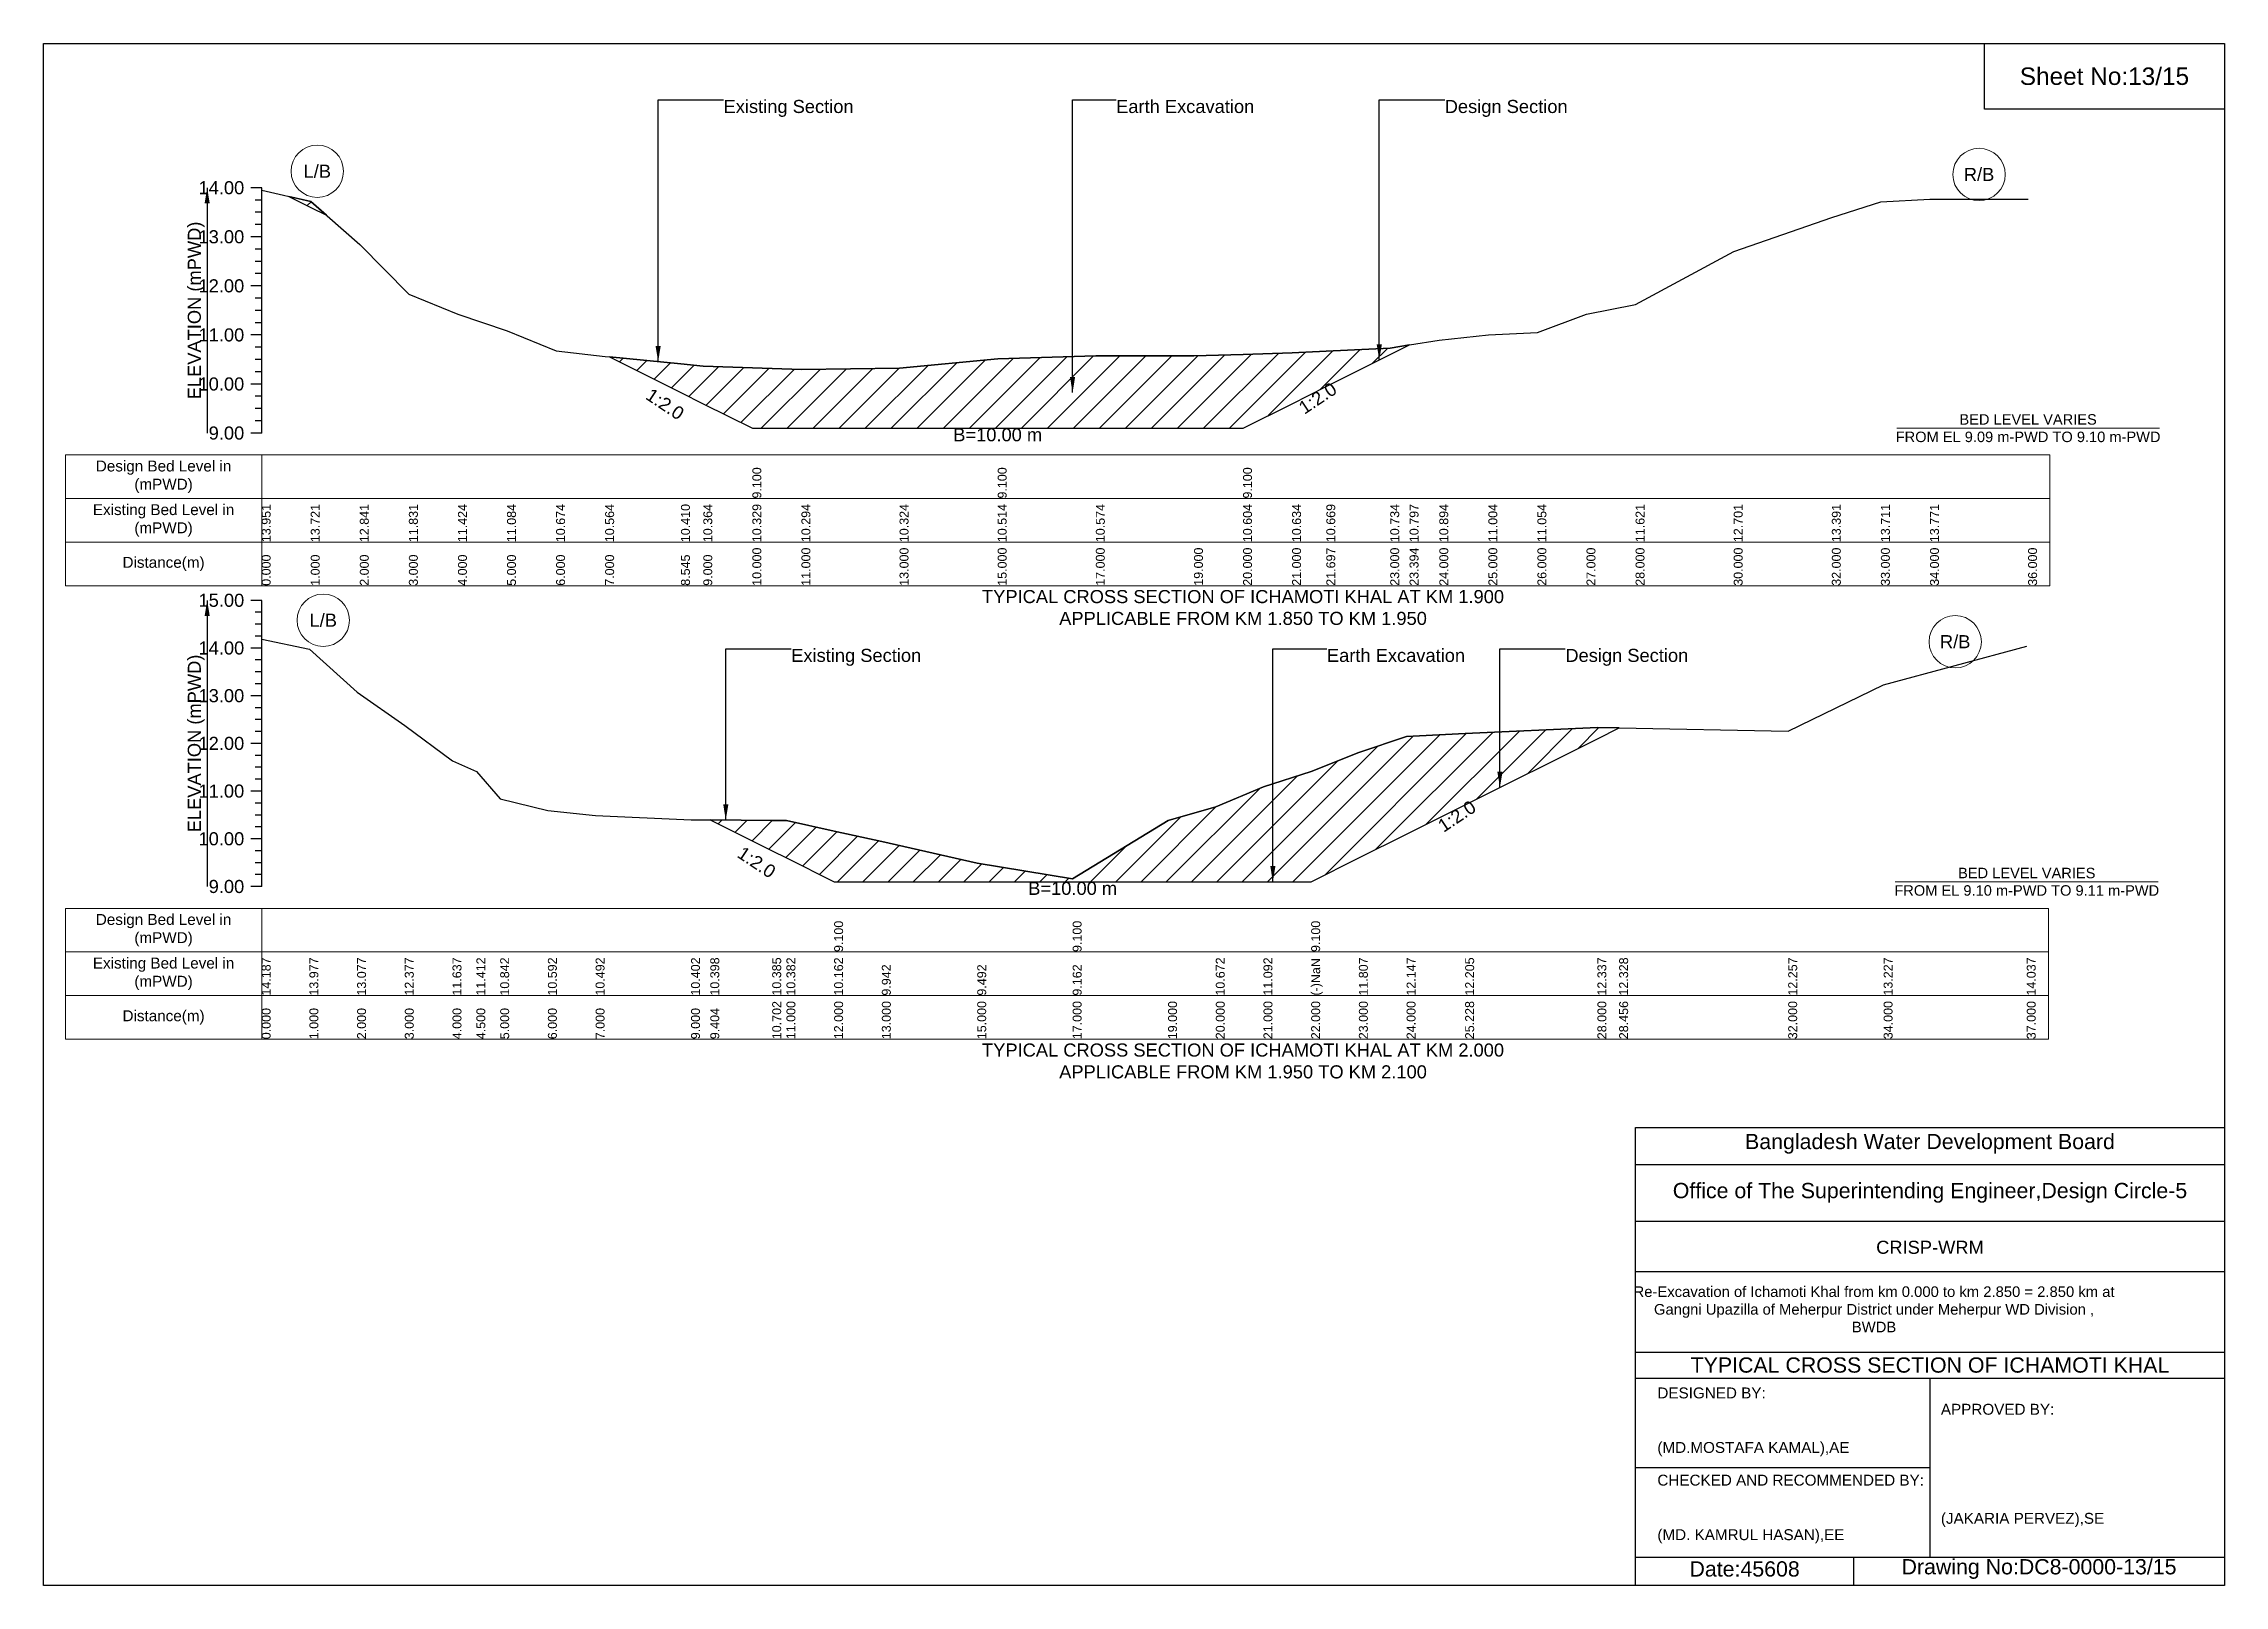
# Model space of a CAD drawing. Header units: inches. Extents: x 91000 to 258649, y -5656 to 4.
# Drawn here: x 220000 to 228000, y -5656 to 0 of the extents above; entities that cross this region are included whole.
import ezdxf

# ---------------------------------------------------------------- set-up
doc = ezdxf.new("R2010")
doc.units = ezdxf.units.IN
doc.header["$LTSCALE"] = 7
doc.header["$MEASUREMENT"] = 0
for name, color, linetype, lineweight in [('Cross section Data Border', 7, 'Continuous', 9), ('Cross Section Labels', 7, 'Continuous', 9), ('Existing_Bed_Level for Xsection', 7, 'Continuous', 25)]:
    doc.layers.add(name, color=color, linetype=linetype, lineweight=lineweight)
doc.styles.get("Standard").update_dxf_attribs({"font": 'arial.ttf'})
doc.dimstyles.get("Standard").update_dxf_attribs({"dimtxt": 0.18, "dimasz": 0.18, "dimexe": 0.18, "dimexo": 0.0625, "dimgap": 0.09, "dimtad": 0, "dimtih": 1, "dimtoh": 1, "dimdec": 4, "dimzin": 0, "dimdsep": 46, "dimtxsty": 'Standard', "dimcen": 0.09, "dimadec": 0, "dimazin": 0, "dimtfac": 1, "dimtdec": 4, "dimtofl": 0, "dimtmove": 0, "dimatfit": 3, "dimfxl": 1, "dimtolj": 1, "dimtzin": 0, "dimarcsym": 0})

msp = doc.modelspace()

# ---------------------------------------------------------------- texts
at = {"attachment_point": 5}
for s, insert, char_height in [('Sheet No:13/15', (227560, -120), 64), ('Bangladesh Water Development Board', (226920, -4036), 56), ('Office of The Superintending Engineer,Design Circle-5', (226920, -4216), 56)]:
    msp.add_mtext(s, dxfattribs=dict(at, insert=insert, char_height=char_height))
for s, insert, char_height, width, attachment_point in [('CRISP-WRM', (226920, -4416), 48, 2240, 5), ('Re-Excavation of Ichamoti Khal from km 0.000 to km 2.850 = 2.850 km at^JGangni Upazilla of Meherpur District under Meherpur WD Division ,^JBWDB', (226714.8, -4643.3), 38.88, 1749.6, 5), ('TYPICAL CROSS SECTION OF ICHAMOTI KHAL', (226920, -4848), 56, 2240, 5), ('DESIGNED BY:^J^J^J(MD.MOSTAFA KAMAL),AE', (225920, -5056), 40, 1120, 4), ('APPROVED BY:^J^J^J^J^J^J(JAKARIA PERVEZ),SE', (226960, -5216), 40, 1120, 4), ('CHECKED AND RECOMMENDED BY:^J^J^J(MD. KAMRUL HASAN),EE', (225920, -5376), 40, 1120, 4), ('Date:45608', (226240, -5596), 56, 1120, 5), ('Drawing No:DC8-0000-13/15', (227320, -5596), 56, 1760, 5)]:
    msp.add_mtext(s, dxfattribs=dict(insert=insert, char_height=char_height, width=width, attachment_point=attachment_point))
at = {"layer": 'Cross section Data Border', "char_height": 40, "width": 640, "attachment_point": 5}
for s, insert in [('Design Bed Level in (mPWD)', (220440, -1588.9)), ('Existing Bed Level in (mPWD)', (220440, -1748.9)), ('Distance(m)', (220440, -1908.9)), ('Design Bed Level in (mPWD)', (220440, -3252.4)), ('Existing Bed Level in (mPWD)', (220440, -3412.4)), ('Distance(m)', (220440, -3572.4))]:
    msp.add_mtext(s, dxfattribs=dict(at, insert=insert))
at = {"layer": 'Cross Section Labels'}
for s, insert, char_height, attachment_point in [('Existing Section', (222494.4, -206.6), 48, 1), ('Earth Excavation', (223934.4, -206.6), 48, 1), ('Design Section', (225139.8, -206.6), 48, 1), ('L/B', (221004, -468.4), 48, 5), ('R/B', (227100, -480.1), 48, 5), ('BED LEVEL VARIES ^JFROM EL 9.09 m-PWD TO 9.10 m-PWD', (227280, -1410.9), 38.4, 5), ('B=10.00 m', (223500, -1410.9), 48, 2), ('TYPICAL CROSS SECTION OF ICHAMOTI KHAL AT KM 1.900^JAPPLICABLE FROM KM 1.850 TO KM 1.950', (224400, -2068.9), 48, 5), ('L/B', (221025.9, -2115.5), 48, 5), ('Existing Section', (222742.5, -2220.3), 48, 1), ('Earth Excavation', (224707.7, -2220.3), 48, 1), ('Design Section', (225582.4, -2220.3), 48, 1), ('R/B', (227012.5, -2194.3), 48, 5), ('BED LEVEL VARIES ^JFROM EL 9.10 m-PWD TO 9.11 m-PWD', (227275, -3074.9), 38.4, 5), ('B=10.00 m', (223775, -3074.9), 48, 2), ('TYPICAL CROSS SECTION OF ICHAMOTI KHAL AT KM 2.000^JAPPLICABLE FROM KM 1.950 TO KM 2.100', (224400, -3732.4), 48, 5)]:
    msp.add_mtext(s, dxfattribs=dict(at, insert=insert, char_height=char_height, attachment_point=attachment_point))
at = {"layer": 'Cross Section Labels', "char_height": 48, "attachment_point": 2}
for insert, rotation in [((222293.1, -1302.5), 326.30993), ((224660.5, -1280.7), 33.69007), ((225171.1, -2814.3), 33.69007), ((222629.1, -2983.2), 326.30993)]:
    msp.add_mtext('1:2.0', dxfattribs=dict(at, insert=insert, rotation=rotation))
at = {"layer": 'Existing_Bed_Level for Xsection', "char_height": 48, "attachment_point": 6}
for s, insert in [('14.00', (220736, -528.9)), ('13.00', (220736, -708.9)), ('12.00', (220736, -888.9)), ('11.00', (220736, -1068.9)), ('10.00', (220736, -1248.9)), ('9.00', (220736, -1428.9)), ('15.00', (220736, -2042.4)), ('14.00', (220736, -2217.4)), ('13.00', (220736, -2392.4)), ('12.00', (220736, -2567.4)), ('11.00', (220736, -2742.4)), ('10.00', (220736, -2917.4)), ('9.00', (220736, -3092.4))]:
    msp.add_mtext(s, dxfattribs=dict(at, insert=insert))
at = {"layer": 'Existing_Bed_Level for Xsection', "rotation": 90}
for s, insert, char_height, attachment_point in [('ELEVATION (mPWD)', (220560, -978.9), 48, 5), ('9.100', (222600, -1668.9), 32.8, 1), ('9.100', (223500, -1668.9), 32.8, 1), ('9.100', (224400, -1668.9), 32.8, 1), ('13.951', (220800, -1828.9), 32.8, 1), ('13.721', (220980, -1828.9), 32.8, 1), ('12.841', (221160, -1828.9), 32.8, 1), ('11.831', (221340, -1828.9), 32.8, 1), ('11.424', (221520, -1828.9), 32.8, 1), ('11.084', (221700, -1828.9), 32.8, 1), ('10.674', (221880, -1828.9), 32.8, 1), ('10.564', (222060, -1828.9), 32.8, 1), ('10.410', (222338.1, -1828.9), 32.8, 1), ('10.364', (222420, -1828.9), 32.8, 1), ('10.329', (222600, -1828.9), 32.8, 1), ('10.294', (222780, -1828.9), 32.8, 1), ('10.324', (223140, -1828.9), 32.8, 1), ('10.514', (223500, -1828.9), 32.8, 1), ('10.574', (223860, -1828.9), 32.8, 1), ('10.604', (224400, -1828.9), 32.8, 1), ('10.634', (224580, -1828.9), 32.8, 1), ('10.669', (224705.5, -1828.9), 32.8, 1), ('10.734', (224940, -1828.9), 32.8, 1), ('10.797', (225010.9, -1828.9), 32.8, 1), ('10.894', (225120, -1828.9), 32.8, 1), ('11.004', (225300, -1828.9), 32.8, 1), ('11.054', (225480, -1828.9), 32.8, 1), ('11.621', (225840, -1828.9), 32.8, 1), ('12.701', (226200, -1828.9), 32.8, 1), ('13.391', (226560, -1828.9), 32.8, 1), ('13.711', (226740, -1828.9), 32.8, 1), ('13.771', (226920, -1828.9), 32.8, 1), ('0.000', (220800, -1988.9), 32.8, 1), ('1.000', (220980, -1988.9), 32.8, 1), ('2.000', (221160, -1988.9), 32.8, 1), ('3.000', (221340, -1988.9), 32.8, 1), ('4.000', (221520, -1988.9), 32.8, 1), ('5.000', (221700, -1988.9), 32.8, 1), ('6.000', (221880, -1988.9), 32.8, 1), ('7.000', (222060, -1988.9), 32.8, 1), ('8.545', (222338.1, -1988.9), 32.8, 1), ('9.000', (222420, -1988.9), 32.8, 1), ('10.000', (222600, -1988.9), 32.8, 1), ('11.000', (222780, -1988.9), 32.8, 1), ('13.000', (223140, -1988.9), 32.8, 1), ('15.000', (223500, -1988.9), 32.8, 1), ('17.000', (223860, -1988.9), 32.8, 1), ('19.000', (224220, -1988.9), 32.8, 1), ('20.000', (224400, -1988.9), 32.8, 1), ('21.000', (224580, -1988.9), 32.8, 1), ('21.697', (224705.5, -1988.9), 32.8, 1), ('23.000', (224940, -1988.9), 32.8, 1), ('23.394', (225010.9, -1988.9), 32.8, 1), ('24.000', (225120, -1988.9), 32.8, 1), ('25.000', (225300, -1988.9), 32.8, 1), ('26.000', (225480, -1988.9), 32.8, 1), ('27.000', (225660, -1988.9), 32.8, 1), ('28.000', (225840, -1988.9), 32.8, 1), ('30.000', (226200, -1988.9), 32.8, 1), ('32.000', (226560, -1988.9), 32.8, 1), ('33.000', (226740, -1988.9), 32.8, 1), ('34.000', (226920, -1988.9), 32.8, 1), ('36.000', (227280, -1988.9), 32.8, 1), ('ELEVATION (mPWD)', (220560, -2567.4), 48, 5), ('9.100', (222900, -3332.4), 32.8, 1), ('9.100', (223775, -3332.4), 32.8, 1), ('9.100', (224650, -3332.4), 32.8, 1), ('14.187', (220800, -3492.4), 32.8, 1), ('13.977', (220975, -3492.4), 32.8, 1), ('13.077', (221150, -3492.4), 32.8, 1), ('12.377', (221325, -3492.4), 32.8, 1), ('11.637', (221500, -3492.4), 32.8, 1), ('11.412', (221587.5, -3492.4), 32.8, 1), ('10.842', (221675, -3492.4), 32.8, 1), ('10.592', (221850, -3492.4), 32.8, 1), ('10.492', (222025, -3492.4), 32.8, 1), ('10.402', (222375, -3492.4), 32.8, 1), ('10.398', (222445.7, -3492.4), 32.8, 1), ('10.385', (222672.9, -3492.4), 32.8, 1), ('10.382', (222725, -3492.4), 32.8, 1), ('10.162', (222900, -3492.4), 32.8, 1), ('10.672', (224300, -3492.4), 32.8, 1), ('11.092', (224475, -3492.4), 32.8, 1), ('(-)NaN', (224650, -3492.4), 32.8, 1), ('11.807', (224825, -3492.4), 32.8, 1), ('12.147', (225000, -3492.4), 32.8, 1), ('12.205', (225214.9, -3492.4), 32.8, 1), ('12.337', (225700, -3492.4), 32.8, 1), ('12.328', (225779.8, -3492.4), 32.8, 1), ('12.257', (226400, -3492.4), 32.8, 1), ('13.227', (226750, -3492.4), 32.8, 1), ('14.037', (227275, -3492.4), 32.8, 1), ('9.942', (223075, -3492.4), 32.8, 1), ('9.492', (223425, -3492.4), 32.8, 1), ('9.162', (223775, -3492.4), 32.8, 1), ('10.702', (222672.9, -3652.4), 32.8, 1), ('11.000', (222725, -3652.4), 32.8, 1), ('12.000', (222900, -3652.4), 32.8, 1), ('13.000', (223075, -3652.4), 32.8, 1), ('15.000', (223425, -3652.4), 32.8, 1), ('17.000', (223775, -3652.4), 32.8, 1), ('19.000', (224125, -3652.4), 32.8, 1), ('20.000', (224300, -3652.4), 32.8, 1), ('21.000', (224475, -3652.4), 32.8, 1), ('22.000', (224650, -3652.4), 32.8, 1), ('23.000', (224825, -3652.4), 32.8, 1), ('24.000', (225000, -3652.4), 32.8, 1), ('25.228', (225214.9, -3652.4), 32.8, 1), ('28.000', (225700, -3652.4), 32.8, 1), ('28.456', (225779.8, -3652.4), 32.8, 1), ('32.000', (226400, -3652.4), 32.8, 1), ('34.000', (226750, -3652.4), 32.8, 1), ('37.000', (227275, -3652.4), 32.8, 1), ('0.000', (220800, -3652.4), 32.8, 1), ('1.000', (220975, -3652.4), 32.8, 1), ('2.000', (221150, -3652.4), 32.8, 1), ('3.000', (221325, -3652.4), 32.8, 1), ('4.000', (221500, -3652.4), 32.8, 1), ('4.500', (221587.5, -3652.4), 32.8, 1), ('5.000', (221675, -3652.4), 32.8, 1), ('6.000', (221850, -3652.4), 32.8, 1), ('7.000', (222025, -3652.4), 32.8, 1), ('9.000', (222375, -3652.4), 32.8, 1), ('9.404', (222445.7, -3652.4), 32.8, 1)]:
    msp.add_mtext(s, dxfattribs=dict(at, insert=insert, char_height=char_height, attachment_point=attachment_point))

# ---------------------------------------------------------------- hatches: boundary and pattern name
at = {"layer": 'Existing_Bed_Level for Xsection'}
h = msp.add_hatch(dxfattribs=at)
h.set_pattern_fill('ANSI31', color=256, scale=540, style=0)
h.paths.add_polyline_path([(220899.3, -560.6), (220980, -600.9), (221037.3, -629.6), (220980, -579.1)])
h = msp.add_hatch(dxfattribs=at)
h.set_pattern_fill('ANSI31', color=256, scale=540, style=0)
h.paths.add_polyline_path([(222076.2, -1149), (222338.1, -1280), (222420, -1320.9), (222600, -1410.9), (222780, -1410.9), (223140, -1410.9), (223500, -1410.9), (223860, -1410.9), (224220, -1410.9), (224400, -1410.9), (224580, -1320.9), (224705.5, -1258.2), (224940, -1140.9), (225010.9, -1105.4), (224940, -1116.8), (224705.5, -1128.5), (224580, -1134.8), (224400, -1140.2), (224220, -1145.6), (223860, -1145.6), (223500, -1156.4), (223140, -1190.6), (222780, -1196), (222600, -1189.7), (222420, -1183.4), (222338.1, -1175.2)])
h = msp.add_hatch(dxfattribs=at)
h.set_pattern_fill('ANSI31', color=256, scale=525, style=0)
h.paths.add_polyline_path([(222445.7, -2847.7), (222672.9, -2961.3), (222725, -2987.4), (222900, -3074.9), (223075, -3074.9), (223425, -3074.9), (223775, -3074.9), (224125, -3074.9), (224300, -3074.9), (224475, -3074.9), (224650, -3074.9), (224825, -2987.4), (225000, -2899.9), (225214.9, -2792.4), (225700, -2549.9), (225779.8, -2510), (225700, -2508.4), (225214.9, -2531.4), (225000, -2541.6), (224825, -2601.1), (224650, -2670.3), (224475, -2726.3), (224300, -2799.8), (224125, -2850.5), (223775, -3064), (223425, -3006.2), (223075, -2927.5), (222900, -2889), (222725, -2850.5), (222672.9, -2850)])

# ---------------------------------------------------------------- linework, layer by layer
for points in [[(220000, 0), (228000, 0), (228000, -5656), (220000, -5656)], [(227120, 0), (228000, 0), (228000, -240), (227120, -240)]]:
    msp.add_lwpolyline(points, close=True)
for points in [[(225840, -5656), (225840, -3976), (228000, -3976)], [(225840, -4112), (228000, -4112)], [(225840, -4320), (228000, -4320)], [(225840, -4504), (228000, -4504)], [(225840, -4800), (228000, -4800)], [(225840, -4896), (228000, -4896)], [(226920, -4896), (226920, -5552)], [(225840, -5224), (226920, -5224)], [(225840, -5552), (228000, -5552)], [(226640, -5552), (226640, -5656)]]:
    msp.add_lwpolyline(points)
at = {"layer": 'Cross section Data Border'}
for points in [[(220080, -1508.9), (227360, -1508.9), (227360, -1988.9), (220080, -1988.9)], [(220080, -3172.4), (227355, -3172.4), (227355, -3652.4), (220080, -3652.4)]]:
    msp.add_lwpolyline(points, close=True, dxfattribs=at)
for points in [[(220800, -1508.9), (220800, -1988.9)], [(220080, -1668.9), (227360, -1668.9)], [(220080, -1828.9), (227360, -1828.9)], [(220800, -3172.4), (220800, -3652.4)], [(220080, -3332.4), (227355, -3332.4)], [(220080, -3492.4), (227355, -3492.4)]]:
    msp.add_lwpolyline(points, dxfattribs=at)
at = {"layer": 'Cross Section Labels'}
for points in [[(226797.8, -1410.9), (227762.2, -1410.9)], [(226792.8, -3074.9), (227757.2, -3074.9)]]:
    msp.add_lwpolyline(points, dxfattribs=at)
for centre in [(221004, -468.4), (227100, -480.1), (221025.9, -2115.5), (227012.5, -2194.3)]:
    msp.add_circle(centre, 96, dxfattribs=at)
at = {"layer": 'Existing_Bed_Level for Xsection'}
for points in [[(220800, -528.9), (220760, -528.9)], [(220800, -1428.9), (220800, -1248.9), (220800, -1068.9), (220800, -888.9), (220800, -708.9), (220800, -528.9)], [(220800, -537.7), (220980, -579.1), (221160, -737.5), (221340, -919.3), (221520, -992.6), (221700, -1053.8), (221880, -1127.6), (222060, -1147.4), (222076.2, -1149), (222338.1, -1175.2), (222420, -1183.4), (222600, -1189.7), (222600, -1189.7), (222780, -1196), (223140, -1190.6), (223500, -1156.4), (223500, -1156.4), (223860, -1145.6), (224220, -1145.6), (224400, -1140.2), (224400, -1140.2), (224580, -1134.8), (224705.5, -1128.5), (224940, -1116.8), (225010.9, -1105.4), (225120, -1088), (225300, -1068.2), (225480, -1059.2), (225660, -992.6), (225840, -957.1), (226200, -762.7), (226560, -638.5), (226740, -580.9), (226920, -570.1), (227280, -570.1)], [(220800, -573.9), (220776, -573.9)], [(220800, -618.9), (220776, -618.9)], [(220800, -708.9), (220760, -708.9)], [(220800, -663.9), (220776, -663.9)], [(220800, -753.9), (220776, -753.9)], [(220800, -798.9), (220776, -798.9)], [(220800, -843.9), (220776, -843.9)], [(220800, -888.9), (220760, -888.9)], [(220800, -933.9), (220776, -933.9)], [(220800, -978.9), (220776, -978.9)], [(220800, -1023.9), (220776, -1023.9)], [(220800, -1068.9), (220760, -1068.9)], [(220800, -1113.9), (220776, -1113.9)], [(220800, -1158.9), (220776, -1158.9)], [(220800, -1248.9), (220760, -1248.9)], [(220800, -1203.9), (220776, -1203.9)], [(220800, -1293.9), (220776, -1293.9)], [(220800, -1338.9), (220776, -1338.9)], [(220800, -1428.9), (220760, -1428.9)], [(220800, -1383.9), (220776, -1383.9)], [(220800, -2042.4), (220760, -2042.4)], [(220800, -3092.4), (220800, -2917.4), (220800, -2742.4), (220800, -2567.4), (220800, -2392.4), (220800, -2217.4), (220800, -2042.4)], [(220800, -2086.1), (220776, -2086.1)], [(220800, -2129.9), (220776, -2129.9)], [(220800, -2217.4), (220760, -2217.4)], [(220800, -2173.6), (220776, -2173.6)], [(220800, -2184.6), (220975, -2221.4), (221150, -2378.9), (221325, -2501.4), (221500, -2630.9), (221587.5, -2670.3), (221675, -2770), (221850, -2813.8), (222025, -2831.3), (222375, -2847), (222445.7, -2847.7), (222672.9, -2850), (222725, -2850.5), (222900, -2889), (222900, -2889), (223075, -2927.5), (223425, -3006.2), (223775, -3064), (223775, -3064), (224125, -2850.5), (224300, -2799.8), (224475, -2726.3), (224650, -2670.3), (224650, -2670.3), (224825, -2601.1), (225000, -2541.6), (225214.9, -2531.4), (225700, -2508.4), (225779.8, -2510), (226400, -2522.4), (226750, -2352.6), (227275, -2210.9)], [(220800, -2261.1), (220776, -2261.1)], [(220800, -2304.9), (220776, -2304.9)], [(220800, -2392.4), (220760, -2392.4)], [(220800, -2348.6), (220776, -2348.6)], [(220800, -2436.1), (220776, -2436.1)], [(220800, -2479.9), (220776, -2479.9)], [(220800, -2523.6), (220776, -2523.6)], [(220800, -2567.4), (220760, -2567.4)], [(220800, -2611.1), (220776, -2611.1)], [(220800, -2654.9), (220776, -2654.9)], [(220800, -2698.6), (220776, -2698.6)], [(220800, -2742.4), (220760, -2742.4)], [(220800, -2786.1), (220776, -2786.1)], [(220800, -2829.9), (220776, -2829.9)], [(220800, -2873.6), (220776, -2873.6)], [(220800, -2917.4), (220760, -2917.4)], [(220800, -2961.1), (220776, -2961.1)], [(220800, -3004.9), (220776, -3004.9)], [(220800, -3092.4), (220760, -3092.4)], [(220800, -3048.6), (220776, -3048.6)]]:
    msp.add_lwpolyline(points, dxfattribs=at)
for points in [[(220899.3, -560.6), (220980, -600.9), (221037.3, -629.6), (220980, -579.1)], [(222076.2, -1149), (222076.2, -1149), (222338.1, -1280), (222420, -1320.9), (222600, -1410.9), (222600, -1410.9), (222780, -1410.9), (223140, -1410.9), (223500, -1410.9), (223500, -1410.9), (223860, -1410.9), (224220, -1410.9), (224400, -1410.9), (224400, -1410.9), (224580, -1320.9), (224705.5, -1258.2), (224940, -1140.9), (225010.9, -1105.4), (225010.9, -1105.4), (225010.9, -1105.4), (224940, -1116.8), (224705.5, -1128.5), (224580, -1134.8), (224400, -1140.2), (224400, -1140.2), (224220, -1145.6), (223860, -1145.6), (223500, -1156.4), (223500, -1156.4), (223140, -1190.6), (222780, -1196), (222600, -1189.7), (222600, -1189.7), (222420, -1183.4), (222338.1, -1175.2), (222076.2, -1149)], [(222445.7, -2847.7), (222445.7, -2847.7), (222672.9, -2961.3), (222725, -2987.4), (222900, -3074.9), (222900, -3074.9), (223075, -3074.9), (223425, -3074.9), (223775, -3074.9), (223775, -3074.9), (224125, -3074.9), (224300, -3074.9), (224475, -3074.9), (224650, -3074.9), (224650, -3074.9), (224825, -2987.4), (225000, -2899.9), (225214.9, -2792.4), (225700, -2549.9), (225779.8, -2510), (225779.8, -2510), (225779.8, -2510), (225700, -2508.4), (225214.9, -2531.4), (225000, -2541.6), (224825, -2601.1), (224650, -2670.3), (224650, -2670.3), (224475, -2726.3), (224300, -2799.8), (224125, -2850.5), (223775, -3064), (223775, -3064), (223425, -3006.2), (223075, -2927.5), (222900, -2889), (222900, -2889), (222725, -2850.5), (222672.9, -2850), (222445.7, -2847.7)]]:
    msp.add_lwpolyline(points, close=True, dxfattribs=at)

msp.set_redraw_order([(e.dxf.handle, doc.entitydb.next_handle()) for e in msp.query("TEXT MTEXT ATTDEF DIMENSION ARC_DIMENSION")])  # texts and dimensions are drawn at this point

# ---------------------------------------------------------------- leaders
at = {"layer": 'Cross Section Labels', "annotation_type": 0, "has_hookline": 1, "hookline_direction": 0}
for points, text_width in [([(222254.4, -1166.8), (222254.4, -206.6), (222494.3, -206.6)], 467.2), ([(223774.6, -1280.4), (223774.6, -206.6), (223934.3, -206.6)], 497), ([(224899.8, -1161), (224899.8, -206.6), (225139.7, -206.6)], 441.2), ([(222502.5, -2848.3), (222502.5, -2220.3), (222742.4, -2220.3)], 467.2), ([(224509.4, -3074.9), (224509.4, -2220.3), (224707.6, -2220.3)], 497), ([(225342.4, -2728.7), (225342.4, -2220.3), (225582.3, -2220.3)], 441.2)]:
    msp.add_leader(points, dimstyle='Standard', override={"dimasz": 57.6}, dxfattribs=dict(at, text_width=text_width))
at = {"layer": 'Existing_Bed_Level for Xsection'}
for points in [[(220600, -528.9), (220600, -1428.9)], [(220600, -2042.4), (220600, -3092.4)]]:
    msp.add_leader(points, dimstyle='Standard', override={"dimasz": 57.6}, dxfattribs=at)

doc.saveas('drawing.dxf')
